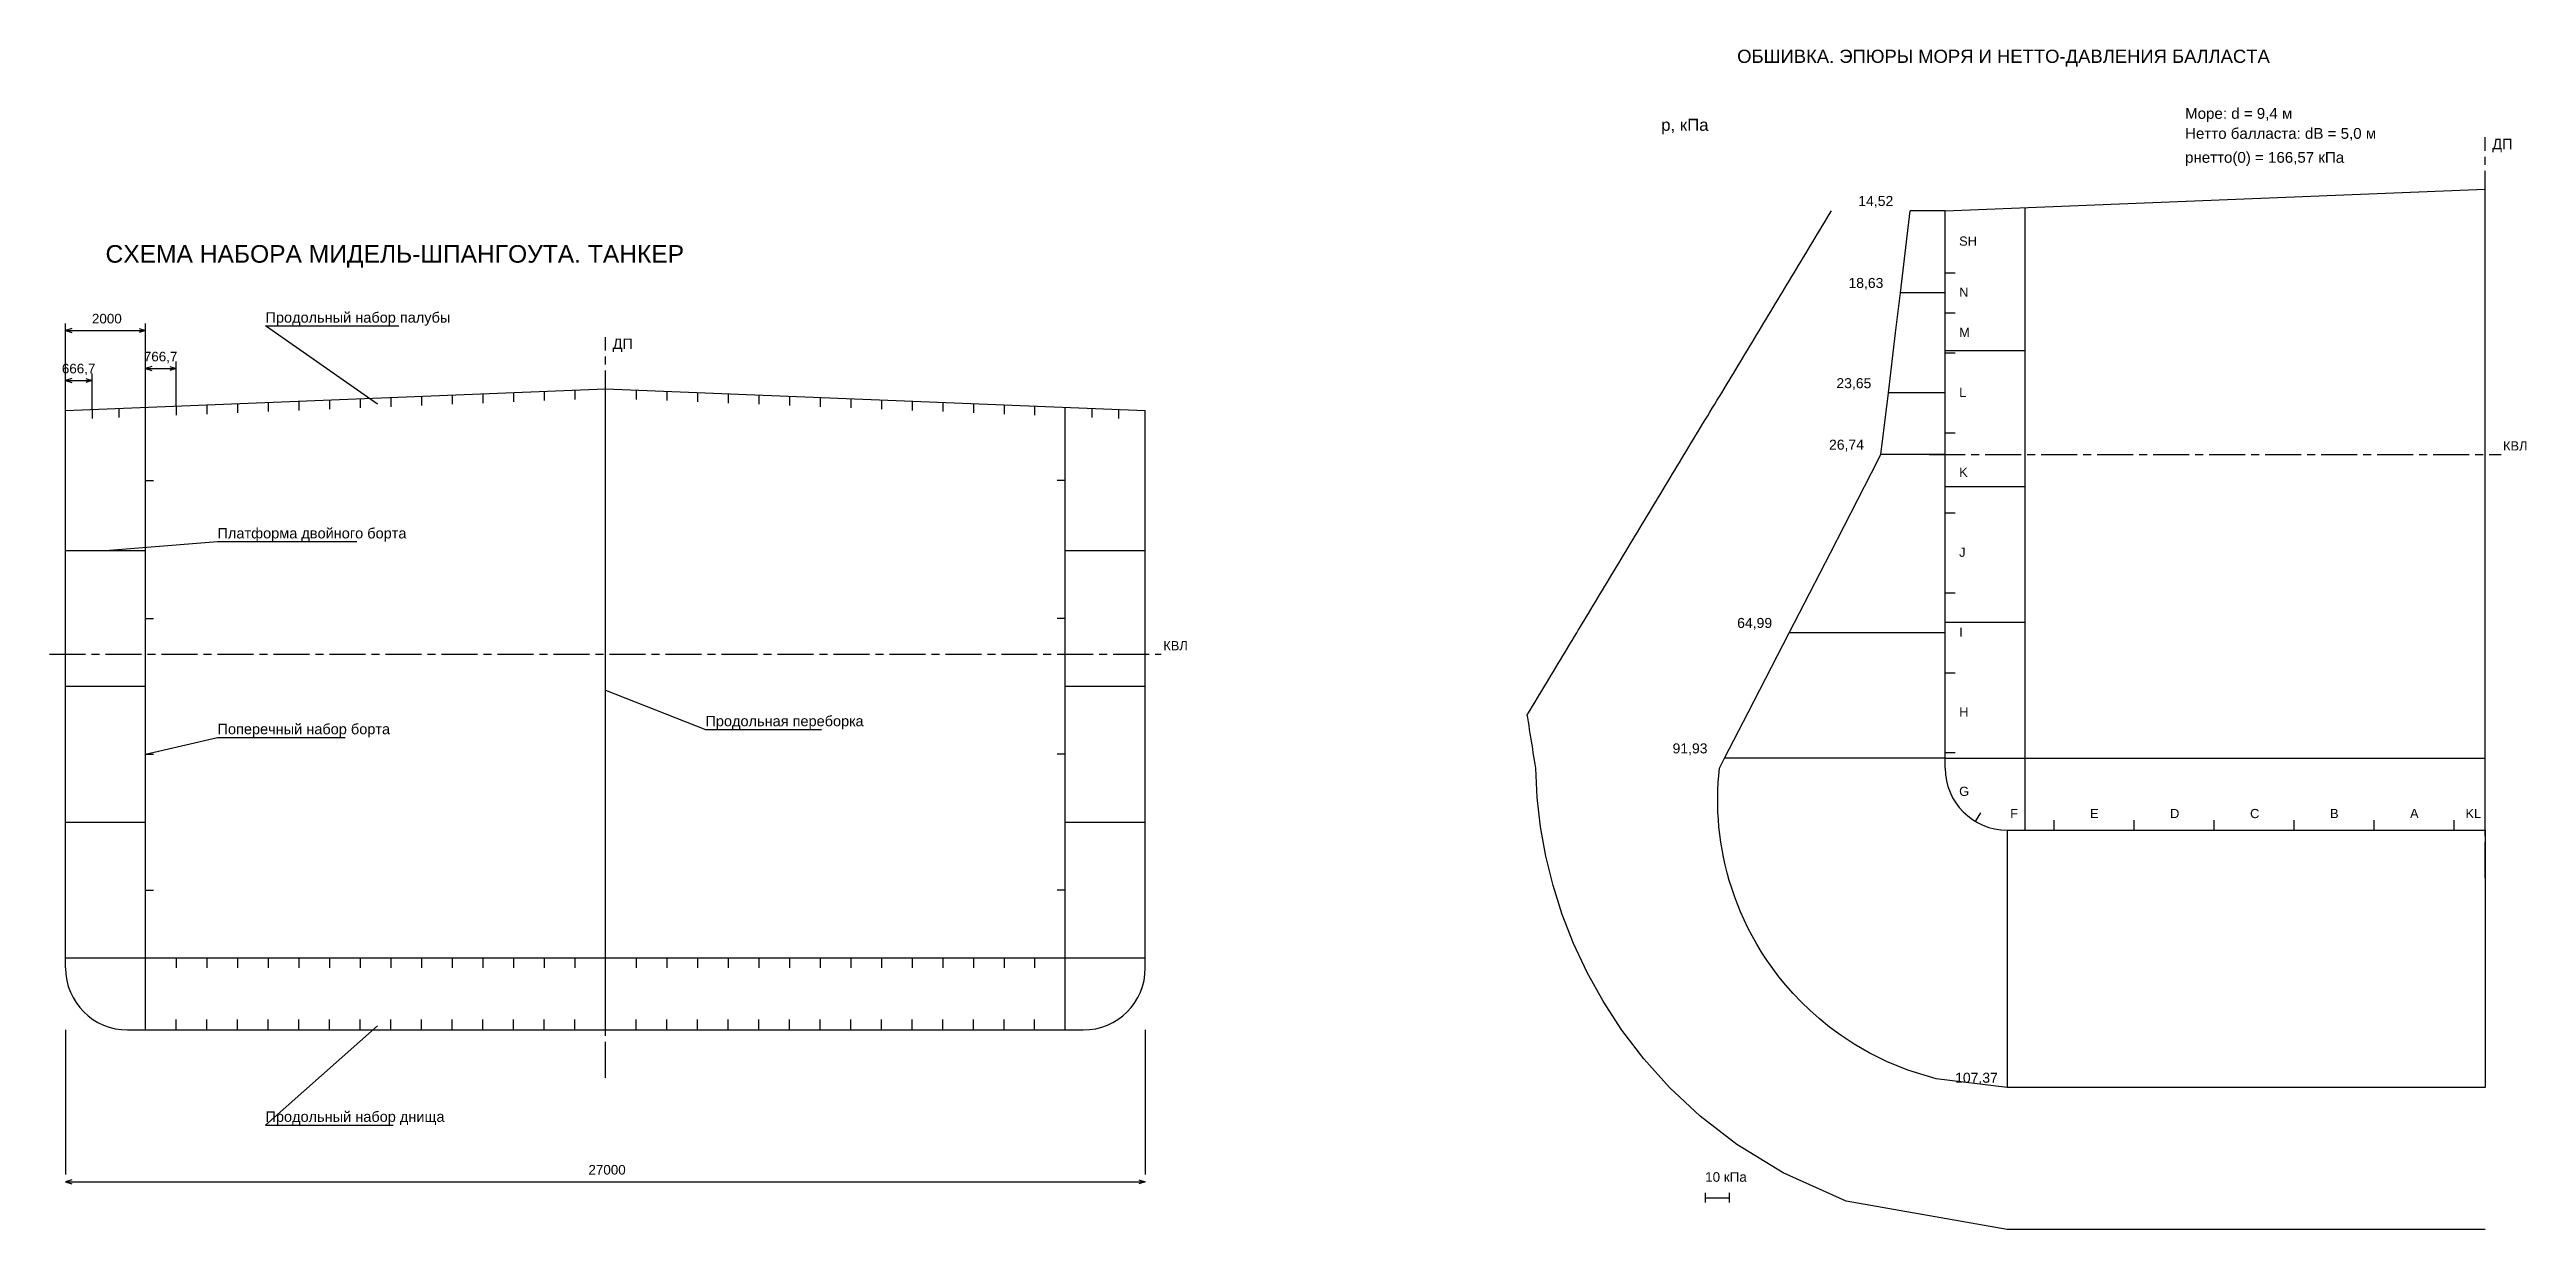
# Model space of a CAD drawing. Header units: millimetres. Extents: x -5500 to 159150, y -17410 to 188095.
# Drawn here: x -400 to 61536, y 25006 to 54535 of the extents above; entities that cross this region are included whole.
import ezdxf

# ---------------------------------------------------------------- set-up
doc = ezdxf.new("R2010")
doc.units = ezdxf.units.MM
doc.linetypes.add('AXIS22', pattern=[1400, 900, -150, 200, -150])
for name, color, linetype in [('01_CENTER', 30, 'AXIS22'), ('01_DIM', 2, 'Continuous'), ('01_HULL', 4, 'Continuous'), ('01_MEMBER', 7, 'Continuous'), ('01_SEAM', 7, 'Continuous'), ('01_TEXT', 7, 'Continuous'), ('02_CENTER', 30, 'AXIS22'), ('02_HULL', 4, 'Continuous'), ('02_PRESSURE', 3, 'Continuous'), ('02_SEAM', 7, 'Continuous'), ('02_TEXT', 7, 'Continuous'), ('24_NET', 6, 'Continuous')]:
    doc.layers.add(name, color=color, linetype=linetype)
doc.styles.add('RU', font='arial.ttf')

msp = doc.modelspace()

# ---------------------------------------------------------------- texts
at = {"layer": '01_DIM', "style": 'RU'}
for s, p in [('2000', (660, 47680)), ('666,7', (-92, 46430)), ('766,7', (1958, 46730)), ('27000', (13075, 26380))]:
    msp.add_text(s, height=240, dxfattribs=at).set_placement(p)
at = {"layer": '01_TEXT', "style": 'RU'}
for s, height, p in [('СХЕМА НАБОРА МИДЕЛЬ-ШПАНГОУТА. ТАНКЕР', 440, (1000, 49200)), ('Продольный набор палубы', 260, (5000, 47700)), ('ДП', 260, (13680, 47040)), ('Платформа двойного борта', 260, (3800, 42300)), ('КВЛ', 230, (27450, 39500)), ('Продольная переборка', 260, (16000, 37600)), ('Поперечный набор борта', 260, (3800, 37400)), ('Продольный набор днища', 260, (5000, 27700))]:
    msp.add_text(s, height=height, dxfattribs=at).set_placement(p)
at = {"layer": '02_PRESSURE', "style": 'RU'}
for s, height, p in [('p, кПа', 300, (39900, 52500)), ('Море: d = 9,4 м', 270, (53000, 52800)), ('14,52', 250, (44829, 50620)), ('18,63', 250, (44582, 48568)), ('23,65', 250, (44281, 46060)), ('26,74', 250, (44096, 44520)), ('64,99', 250, (41800, 40060)), ('91,93', 250, (40184, 36920)), ('107,37', 250, (47250, 28678)), ('10 кПа', 240, (41000, 26200))]:
    msp.add_text(s, height=height, dxfattribs=at).set_placement(p)
at = {"layer": '02_TEXT', "style": 'RU'}
for s, height, p in [('ОБШИВКА. ЭПЮРЫ МОРЯ И НЕТТО-ДАВЛЕНИЯ БАЛЛАСТА', 330, (41800, 54200)), ('ДП', 260, (60680, 52040)), ('SH', 230, (47350, 49625)), ('N', 230, (47350, 48348)), ('M', 230, (47350, 47343)), ('L', 230, (47350, 45840)), ('КВЛ', 230, (60950, 44500)), ('K', 230, (47350, 43840)), ('J', 230, (47350, 41840)), ('I', 230, (47350, 39840)), ('H', 230, (47350, 37840)), ('G', 230, (47350, 35856)), ('F', 230, (48625, 35300)), ('E', 230, (50625, 35300)), ('D', 230, (52625, 35300)), ('C', 230, (54625, 35300)), ('B', 230, (56625, 35300)), ('A', 230, (58625, 35300)), ('KL', 230, (60012, 35300))]:
    msp.add_text(s, height=height, dxfattribs=at).set_placement(p)
at = {"layer": '24_NET', "style": 'RU'}
for s, p in [('Нетто балласта: dB = 5,0 м', (53000, 52300)), ('pнетто(0) = 166,57 кПа', (53000, 51700))]:
    msp.add_text(s, height=270, dxfattribs=at).set_placement(p)

# ---------------------------------------------------------------- linework, layer by layer
at = {"layer": '01_CENTER'}
for p, q in [((13500, 28800), (13500, 47340)), ((-400, 39400), (27400, 39400))]:
    msp.add_line(p, q, dxfattribs=at)
at = {"layer": '01_DIM'}
for p, q in [((0, 45500), (0, 47680)), ((0, 47500), (2000, 47500)), ((2000, 45580), (2000, 47680)), ((2000, 45580), (2000, 46730)), ((2000, 46550), (2767, 46550)), ((2767, 45611), (2767, 46730)), ((0, 45500), (0, 46430)), ((0, 46250), (667, 46250)), ((667, 45527), (667, 46430)), ((0, 30000), (0, 26380)), ((27000, 30000), (27000, 26380)), ((0, 26200), (27000, 26200))]:
    msp.add_line(p, q, dxfattribs=at)
for points in [[(160, 47550), (0, 47500), (160, 47450)], [(1840, 47550), (2000, 47500), (1840, 47450)], [(2160, 46600), (2000, 46550), (2160, 46500)], [(2607, 46600), (2767, 46550), (2607, 46500)], [(160, 46300), (0, 46250), (160, 46200)], [(507, 46300), (667, 46250), (507, 46200)], [(160, 26250), (0, 26200), (160, 26150)], [(26840, 26250), (27000, 26200), (26840, 26150)]]:
    msp.add_lwpolyline(points, dxfattribs=at)
at = {"layer": '01_HULL'}
for p, q in [((13500, 30000), (13500, 46040)), ((0, 31550), (0, 45500)), ((2000, 30000), (2000, 45580)), ((25000, 30000), (25000, 45580)), ((27000, 31550), (27000, 45500)), ((0, 42000), (2000, 42000)), ((25000, 42000), (27000, 42000)), ((0, 38600), (2000, 38600)), ((25000, 38600), (27000, 38600)), ((0, 35200), (2000, 35200)), ((25000, 35200), (27000, 35200)), ((0, 31800), (27000, 31800)), ((1550, 30000), (25450, 30000))]:
    msp.add_line(p, q, dxfattribs=at)
msp.add_lwpolyline([(0, 45500), (13500, 46040), (27000, 45500)], dxfattribs=at)
for centre, start, end in [((1550, 31550), 180, 270), ((25450, 31550), 270, 360)]:
    msp.add_arc(centre, 1550, start, end, dxfattribs=at)
at = {"layer": '01_MEMBER'}
for p, q in [((8900, 45856), (8900, 45626)), ((9667, 45887), (9667, 45657)), ((10433, 45917), (10433, 45687)), ((11200, 45948), (11200, 45718)), ((11967, 45979), (11967, 45749)), ((12733, 46009), (12733, 45779)), ((14267, 46009), (14267, 45779)), ((15033, 45979), (15033, 45749)), ((15800, 45948), (15800, 45718)), ((16567, 45917), (16567, 45687)), ((17333, 45887), (17333, 45657)), ((18100, 45856), (18100, 45626)), ((667, 45527), (667, 45297)), ((1333, 45553), (1333, 45323)), ((2767, 45611), (2767, 45381)), ((3533, 45641), (3533, 45411)), ((4300, 45672), (4300, 45442)), ((5067, 45703), (5067, 45473)), ((5833, 45733), (5833, 45503)), ((6600, 45764), (6600, 45534)), ((7367, 45795), (7367, 45565)), ((8133, 45825), (8133, 45595)), ((18867, 45825), (18867, 45595)), ((19633, 45795), (19633, 45565)), ((20400, 45764), (20400, 45534)), ((21167, 45733), (21167, 45503)), ((21933, 45703), (21933, 45473)), ((22700, 45672), (22700, 45442)), ((23467, 45641), (23467, 45411)), ((24233, 45611), (24233, 45381)), ((25667, 45553), (25667, 45323)), ((26333, 45527), (26333, 45297)), ((2000, 43300), (2000, 44200)), ((25000, 43300), (25000, 44200)), ((2000, 43750), (2200, 43750)), ((25000, 43750), (24800, 43750)), ((2000, 39850), (2000, 40750)), ((2000, 40300), (2200, 40300)), ((25000, 40300), (24800, 40300)), ((25000, 39850), (25000, 40750)), ((2000, 36450), (2000, 37350)), ((25000, 36450), (25000, 37350)), ((2000, 36900), (2200, 36900)), ((25000, 36900), (24800, 36900)), ((2000, 33050), (2000, 33950)), ((2000, 33500), (2200, 33500)), ((25000, 33500), (24800, 33500)), ((25000, 33050), (25000, 33950)), ((2767, 31800), (2767, 31550)), ((3533, 31800), (3533, 31550)), ((4300, 31800), (4300, 31550)), ((5067, 31800), (5067, 31550)), ((5833, 31800), (5833, 31550)), ((6600, 31800), (6600, 31550)), ((7367, 31800), (7367, 31550)), ((8133, 31800), (8133, 31550)), ((8900, 31800), (8900, 31550)), ((9667, 31800), (9667, 31550)), ((10433, 31800), (10433, 31550)), ((11200, 31800), (11200, 31550)), ((11967, 31800), (11967, 31550)), ((12733, 31800), (12733, 31550)), ((14267, 31800), (14267, 31550)), ((15033, 31800), (15033, 31550)), ((15800, 31800), (15800, 31550)), ((16567, 31800), (16567, 31550)), ((17333, 31800), (17333, 31550)), ((18100, 31800), (18100, 31550)), ((18867, 31800), (18867, 31550)), ((19633, 31800), (19633, 31550)), ((20400, 31800), (20400, 31550)), ((21167, 31800), (21167, 31550)), ((21933, 31800), (21933, 31550)), ((22700, 31800), (22700, 31550)), ((23467, 31800), (23467, 31550)), ((24233, 31800), (24233, 31550)), ((2767, 30000), (2767, 30260)), ((3533, 30000), (3533, 30260)), ((4300, 30000), (4300, 30260)), ((5067, 30000), (5067, 30260)), ((5833, 30000), (5833, 30260)), ((6600, 30000), (6600, 30260)), ((7367, 30000), (7367, 30260)), ((8133, 30000), (8133, 30260)), ((8900, 30000), (8900, 30260)), ((9667, 30000), (9667, 30260)), ((10433, 30000), (10433, 30260)), ((11200, 30000), (11200, 30260)), ((11967, 30000), (11967, 30260)), ((12733, 30000), (12733, 30260)), ((14267, 30000), (14267, 30260)), ((15033, 30000), (15033, 30260)), ((15800, 30000), (15800, 30260)), ((16567, 30000), (16567, 30260)), ((17333, 30000), (17333, 30260)), ((18100, 30000), (18100, 30260)), ((18867, 30000), (18867, 30260)), ((19633, 30000), (19633, 30260)), ((20400, 30000), (20400, 30260)), ((21167, 30000), (21167, 30260)), ((21933, 30000), (21933, 30260)), ((22700, 30000), (22700, 30260)), ((23467, 30000), (23467, 30260)), ((24233, 30000), (24233, 30260))]:
    msp.add_line(p, q, dxfattribs=at)
at = {"layer": '01_SEAM'}
for points in [[(7800, 45662), (5000, 47620), (8335, 47620)], [(1000, 42000), (3800, 42220), (7280, 42220)], [(13500, 38500), (16000, 37520), (18900, 37520)], [(2000, 36900), (3800, 37320), (6990, 37320)], [(7800, 30100), (5000, 27620), (8190, 27620)]]:
    msp.add_lwpolyline(points, dxfattribs=at)
at = {"layer": '02_CENTER'}
for p, q in [((60500, 33800), (60500, 52340)), ((46600, 44400), (60900, 44400))]:
    msp.add_line(p, q, dxfattribs=at)
at = {"layer": '02_HULL'}
for p, q in [((60500, 35000), (60500, 51040)), ((47000, 36550), (47000, 50500)), ((49000, 35000), (49000, 50580)), ((47000, 47000), (49000, 47000)), ((47000, 43600), (49000, 43600)), ((47000, 40200), (49000, 40200)), ((47000, 36800), (60500, 36800)), ((48550, 35000), (60500, 35000))]:
    msp.add_line(p, q, dxfattribs=at)
msp.add_lwpolyline([(47000, 50500), (60500, 51040)], dxfattribs=at)
msp.add_arc((48550, 36550), 1550, 180, 270, dxfattribs=at)
at = {"layer": '02_PRESSURE'}
for p, q in [((47000, 50500), (46129, 50500)), ((47000, 48448), (45882, 48448)), ((47000, 45940), (45581, 45940)), ((47000, 44400), (45396, 44400)), ((47000, 39940), (43100, 39940)), ((47000, 36800), (41484, 36800)), ((48550, 35000), (48550, 28558)), ((60500, 35000), (60500, 28558)), ((41000, 25920), (41000, 25680)), ((41000, 25800), (41600, 25800)), ((41600, 25920), (41600, 25680))]:
    msp.add_line(p, q, dxfattribs=at)
msp.add_lwpolyline([(60500, 28558), (48550, 28558), (46779, 28777), (46067, 28995), (45536, 29213), (45101, 29429), (44729, 29644), (44403, 29858), (44112, 30072), (43850, 30284), (43613, 30495), (43396, 30705), (43197, 30915), (43013, 31123), (42845, 31330), (42689, 31537), (42545, 31742), (42412, 31946), (42289, 32149), (42175, 32352), (42070, 32553), (41974, 32753), (41886, 32953), (41805, 33151), (41731, 33348), (41664, 33545), (41603, 33740), (41549, 33934), (41501, 34128), (41459, 34320), (41422, 34511), (41391, 34702), (41365, 34891), (41345, 35079), (41329, 35267), (41319, 35453), (41313, 35638), (41312, 35823), (41316, 36006), (41325, 36188), (41338, 36370), (41356, 36550), (41484, 36800), (42071, 37940), (43100, 39940), (44130, 41940), (45159, 43940), (45396, 44400), (45581, 45940), (45761, 47443), (45882, 48448), (46035, 49725), (46129, 50500)], dxfattribs=at)
at = {"layer": '02_SEAM'}
for p, q in [((47000, 48950), (47250, 48950)), ((47000, 47945), (47250, 47945)), ((47000, 46940), (47250, 46940)), ((47000, 44940), (47250, 44940)), ((47000, 42940), (47250, 42940)), ((47000, 40940), (47250, 40940)), ((47000, 38940), (47250, 38940)), ((47000, 36940), (47250, 36940)), ((47763, 35214), (47890, 35430)), ((49725, 35000), (49725, 35250)), ((51725, 35000), (51725, 35250)), ((53725, 35000), (53725, 35250)), ((55725, 35000), (55725, 35250)), ((57725, 35000), (57725, 35250)), ((59725, 35000), (59725, 35250))]:
    msp.add_line(p, q, dxfattribs=at)
at = {"layer": '24_NET'}
msp.add_lwpolyline([(60500, 25006), (48550, 25006), (44527, 25713), (42946, 26422), (41794, 27133), (40874, 27846), (40111, 28561), (39467, 29278), (38917, 29996), (38447, 30717), (38046, 31439), (37707, 32164), (37425, 32890), (37195, 33618), (37016, 34348), (36885, 35080), (36800, 35814), (36762, 36550), (36747, 36647), (36732, 36744), (36723, 36800), (36717, 36841), (36701, 36938), (36686, 37034), (36671, 37131), (36656, 37228), (36640, 37325), (36625, 37422), (36610, 37519), (36595, 37616), (36580, 37712), (36564, 37809), (36552, 37890), (36561, 37906), (36620, 38003), (36678, 38100), (36737, 38197), (36795, 38294), (36853, 38391), (36912, 38488), (36970, 38584), (37029, 38681), (37087, 38778), (37146, 38875), (37204, 38972), (37263, 39069), (37321, 39166), (37379, 39262), (37438, 39359), (37496, 39456), (37555, 39553), (37613, 39650), (37672, 39747), (37730, 39844), (37789, 39941), (37824, 40000), (37847, 40038), (37906, 40134), (37964, 40231), (38022, 40328), (38081, 40425), (38139, 40522), (38198, 40619), (38256, 40716), (38315, 40812), (38373, 40909), (38432, 41006), (38490, 41103), (38548, 41200), (38607, 41297), (38665, 41394), (38724, 41491), (38782, 41588), (38841, 41684), (38899, 41781), (38958, 41878), (39016, 41975), (39074, 42072), (39133, 42169), (39191, 42266), (39250, 42362), (39308, 42459), (39367, 42556), (39425, 42653), (39484, 42750), (39542, 42847), (39600, 42944), (39659, 43041), (39717, 43138), (39776, 43234), (39834, 43331), (39893, 43428), (39951, 43525), (40010, 43622), (40068, 43719), (40126, 43816), (40185, 43912), (40243, 44009), (40302, 44106), (40360, 44203), (40419, 44300), (40477, 44397), (40536, 44494), (40594, 44591), (40652, 44688), (40711, 44784), (40769, 44881), (40828, 44978), (40886, 45075), (40945, 45172), (41003, 45269), (41062, 45366), (41120, 45462), (41178, 45559), (41237, 45656), (41295, 45753), (41354, 45850), (41412, 45947), (41471, 46044), (41529, 46141), (41588, 46238), (41646, 46334), (41705, 46431), (41763, 46528), (41821, 46625), (41880, 46722), (41938, 46819), (41997, 46916), (42055, 47012), (42114, 47109), (42172, 47206), (42231, 47303), (42289, 47400), (42347, 47497), (42406, 47594), (42464, 47691), (42523, 47788), (42581, 47884), (42640, 47981), (42698, 48078), (42757, 48175), (42815, 48272), (42873, 48369), (42932, 48466), (42990, 48562), (43049, 48659), (43107, 48756), (43166, 48853), (43224, 48950), (43283, 49047), (43341, 49144), (43399, 49241), (43458, 49337), (43516, 49434), (43575, 49531), (43633, 49628), (43692, 49725), (43750, 49822), (43809, 49919), (43867, 50016), (43925, 50112), (43984, 50209), (44042, 50306), (44101, 50403), (44159, 50500)], dxfattribs=at)

msp.set_redraw_order([(e.dxf.handle, doc.entitydb.next_handle()) for e in msp.query("TEXT MTEXT ATTDEF DIMENSION ARC_DIMENSION")])  # texts and dimensions are drawn at this point

doc.saveas('drawing.dxf')
